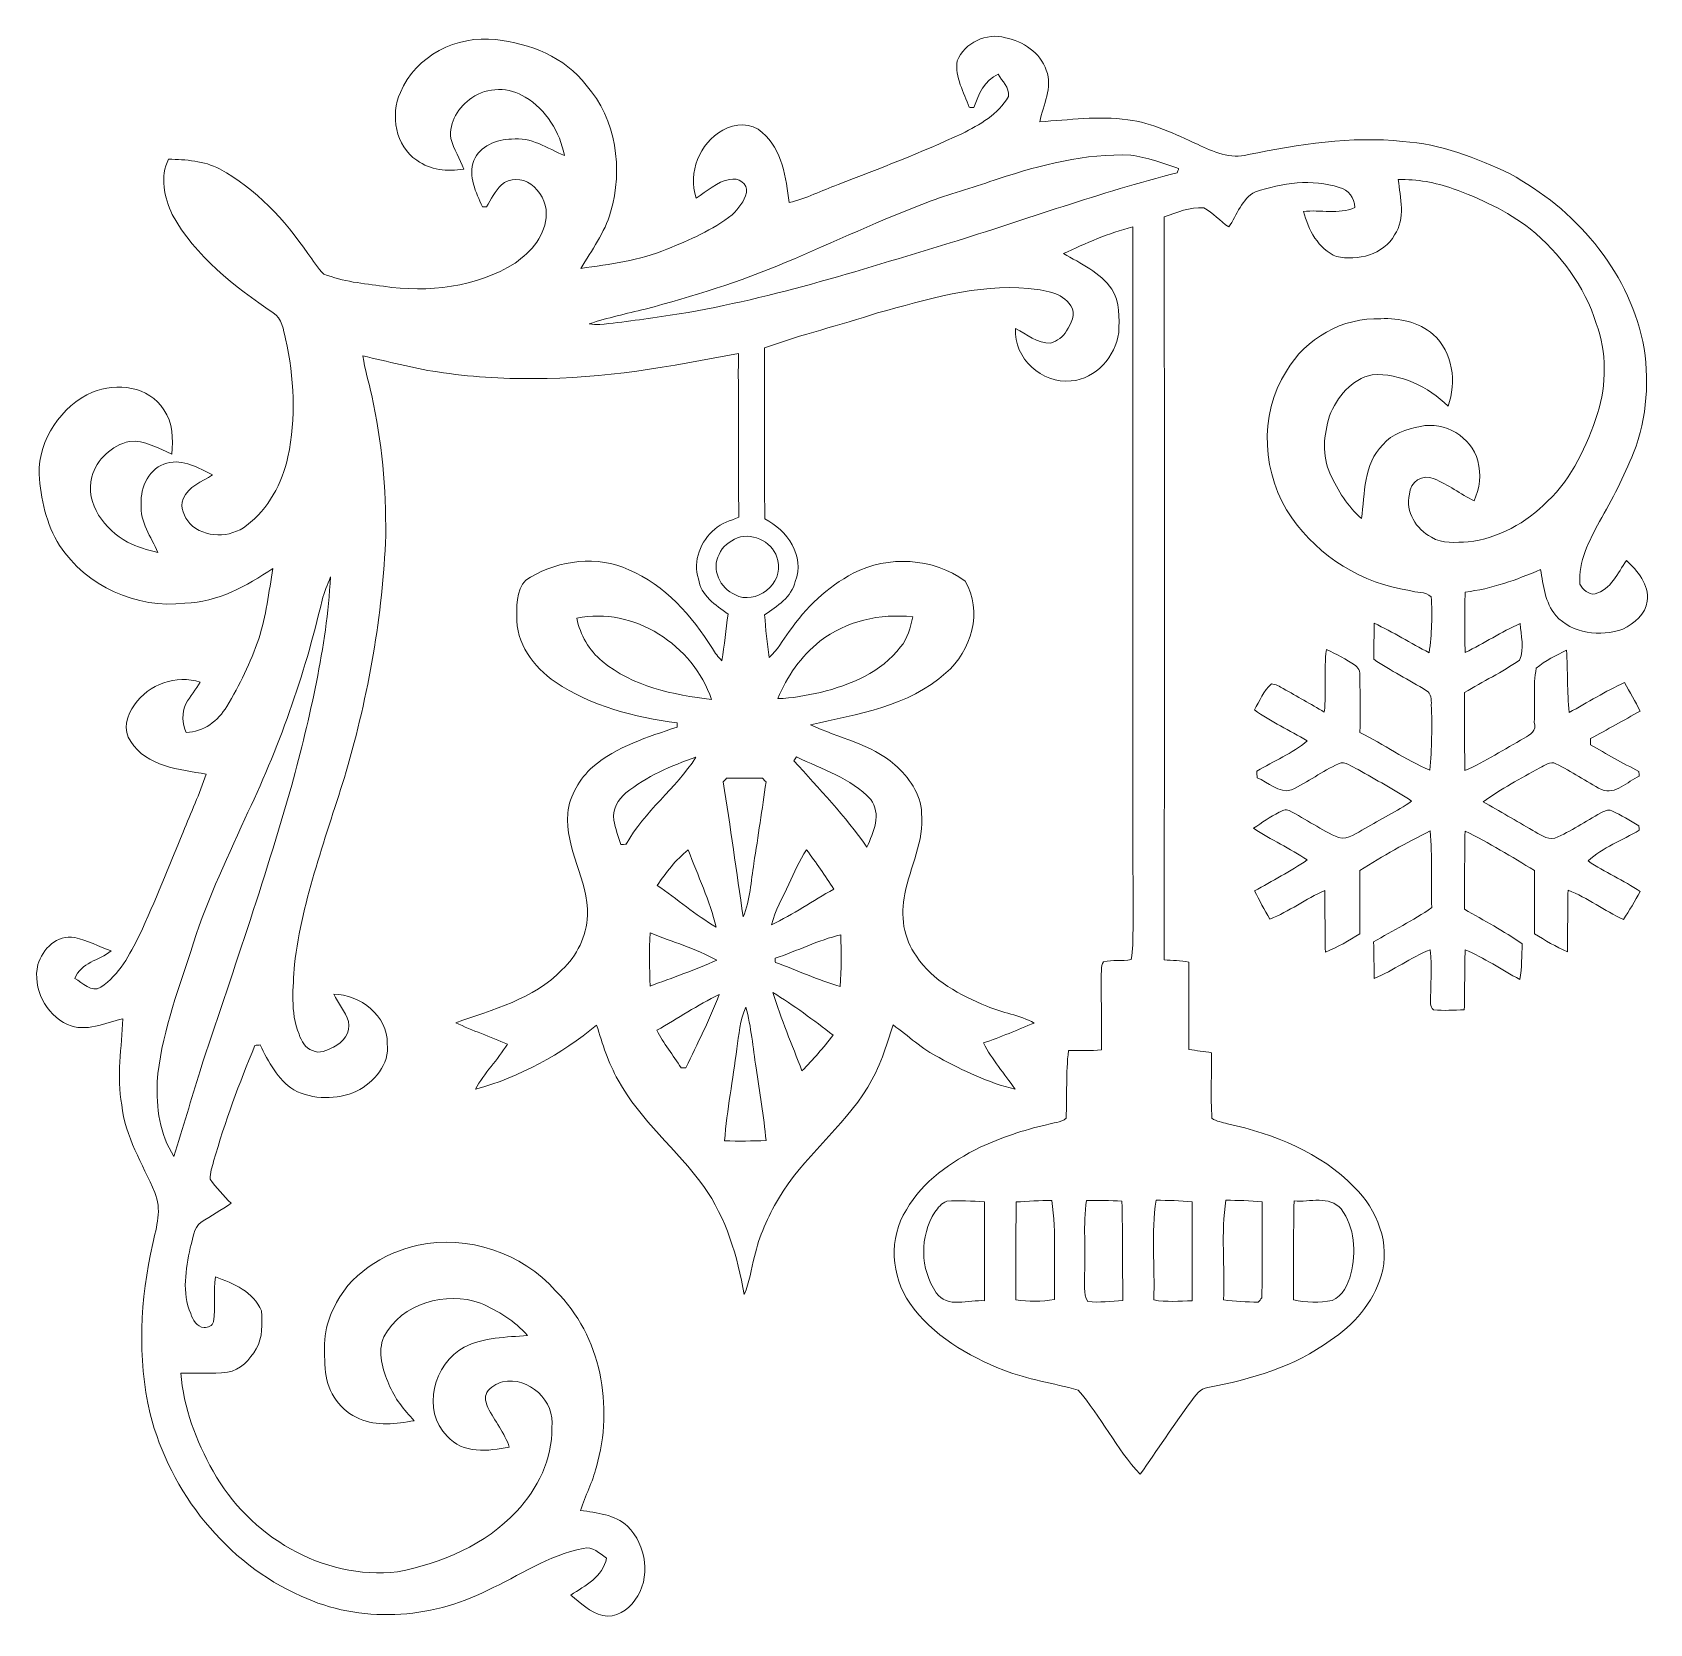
# Model space of a CAD drawing. Header units: centimetres. Extents: x -16.4 to 16.3, y -16.1 to 16.
import ezdxf

# ---------------------------------------------------------------- set-up
doc = ezdxf.new("R2010")
doc.units = ezdxf.units.CM
doc.header["$MEASUREMENT"] = 0
doc.layers.add('Layer 1', color=7, linetype='Continuous')

msp = doc.modelspace()

# ---------------------------------------------------------------- linework, layer by layer
at = {"layer": 'Layer 1', "color": 251, "lineweight": 9}
for points, knots in [([(2.32623, 15.46064), (2.47157, 15.8307), (2.92384, 16.03743), (3.30307, 15.92948), (3.30307, 15.92948), (3.66079, 15.85857), (4.00192, 15.62715), (4.12751, 15.27226), (4.12751, 15.27226), (4.2658, 14.92371), (4.05696, 14.57164), (3.99663, 14.23156), (3.99663, 14.23156), (4.58824, 14.26684), (5.18197, 14.35221), (5.77393, 14.27319), (5.77393, 14.27319), (6.27276, 14.20616), (6.7296, 13.98215), (7.18222, 13.77577), (7.18222, 13.77577), (7.49654, 13.62196), (7.85073, 13.47415), (8.20598, 13.56728), (8.20598, 13.56728), (9.23115, 13.78036), (10.28278, 13.94087), (11.33159, 13.83504), (11.33159, 13.83504), (12.09288, 13.7793), (12.81749, 13.50731), (13.49835, 13.17676), (13.49835, 13.17676), (14.79939, 12.4772), (15.86337, 11.25518), (16.18264, 9.79221), (16.18264, 9.79221), (16.31916, 9.04467), (16.27189, 8.2548), (15.99425, 7.5436), (15.99425, 7.5436), (15.79881, 7.06417), (15.56563, 6.60098), (15.30351, 6.15471), (15.30351, 6.15471), (15.0989, 5.76419), (14.87171, 5.34791), (14.91052, 4.89212), (14.91052, 4.89212), (14.96273, 4.78135), (15.08479, 4.67446), (15.21532, 4.69069), (15.21532, 4.69069), (15.53811, 4.78452), (15.67534, 5.1112), (15.8482, 5.36802), (15.8482, 5.36802), (16.0768, 5.15882), (16.31457, 4.88048), (16.27048, 4.54711), (16.27048, 4.54711), (16.24543, 4.27688), (15.99707, 4.10119), (15.77976, 3.98301), (15.77976, 3.98301), (15.32821, 3.82074), (14.75212, 3.88282), (14.42086, 4.25853), (14.42086, 4.25853), (14.20602, 4.51712), (14.16722, 4.8639), (14.11677, 5.18352), (14.11677, 5.18352), (13.62605, 4.97608), (13.1237, 4.79334), (12.59171, 4.72808), (12.59171, 4.72808), (12.58042, 4.32239), (12.57442, 3.91563), (12.59347, 3.50994), (12.59347, 3.50994), (12.97165, 3.69021), (13.32125, 3.92516), (13.70508, 4.0952), (13.70508, 4.0952), (13.71848, 3.85178), (13.78833, 3.5872), (13.69167, 3.35472), (13.69167, 3.35472), (13.33784, 3.11059), (12.94872, 2.92362), (12.58042, 2.70314), (12.58042, 2.70314), (12.58113, 2.17679), (12.57619, 1.6508), (12.58571, 1.12446), (12.58571, 1.12446), (13.00552, 1.30226), (13.38511, 1.55908), (13.78445, 1.77674), (13.78445, 1.77674), (13.90016, 1.84271), (14.04727, 1.93126), (13.98624, 2.09989), (13.98624, 2.09989), (14.0127, 2.46254), (13.95449, 2.83825), (14.02857, 3.1935), (14.02857, 3.1935), (14.20779, 3.34731), (14.42933, 3.44856), (14.63994, 3.5558), (14.63994, 3.5558), (14.66499, 3.1367), (14.65193, 2.71513), (14.69144, 2.29674), (14.69144, 2.29674), (15.06609, 2.49535), (15.4231, 2.72995), (15.81292, 2.89928), (15.81292, 2.89928), (15.91664, 2.70807), (16.02847, 2.5204), (16.12513, 2.32461), (16.12513, 2.32461), (15.79352, 2.13869), (15.46297, 1.95031), (15.12607, 1.77392), (15.12607, 1.77392), (15.1236, 1.73123), (15.12219, 1.68784), (15.12077, 1.6448), (15.12077, 1.6448), (15.44321, 1.45677), (15.77094, 1.27791), (16.10185, 1.10435), (16.10185, 1.10435), (16.10397, 1.08071), (16.1082, 1.03309), (16.11032, 1.0091), (16.11032, 1.0091), (15.86514, 0.90609), (15.6323, 0.62351), (15.34549, 0.73852), (15.34549, 0.73852), (15.03223, 0.90185), (14.74119, 1.10646), (14.42404, 1.26204), (14.42404, 1.26204), (14.3108, 1.31989), (14.19791, 1.2257), (14.09984, 1.18161), (14.09984, 1.18161), (13.71037, 0.96535), (13.31808, 0.75157), (12.95401, 0.49404), (12.95401, 0.49404), (13.28739, 0.29966), (13.62464, 0.11198), (13.9552, -0.08769), (13.9552, -0.08769), (14.09525, -0.1593), (14.23072, -0.27678), (14.40181, -0.24397), (14.40181, -0.24397), (14.7306, -0.1085), (15.01988, 0.10175), (15.33315, 0.26721), (15.33315, 0.26721), (15.39806, 0.29966), (15.47849, 0.35187), (15.55257, 0.3106), (15.55257, 0.3106), (15.74272, 0.22417), (15.92017, 0.11269), (16.10185, 0.00968), (16.10185, 0.00968), (16.10361, -0.0129), (16.10714, -0.05806), (16.1089, -0.08063), (16.1089, -0.08063), (15.7653, -0.2856), (15.37477, -0.432), (15.07632, -0.70188), (15.07632, -0.70188), (15.41217, -0.93189), (15.78858, -1.09522), (16.12901, -1.31924), (16.12901, -1.31924), (16.02389, -1.51362), (15.90923, -1.70235), (15.78964, -1.88827), (15.78964, -1.88827), (15.40723, -1.708), (15.0668, -1.44483), (14.66957, -1.29595), (14.66957, -1.29595), (14.66146, -1.71082), (14.66357, -2.12604), (14.65687, -2.54126), (14.65687, -2.54126), (14.42474, -2.43719), (14.20673, -2.3049), (13.98942, -2.17472), (13.98942, -2.17472), (13.99153, -1.74786), (13.99189, -1.32135), (13.99294, -0.89484), (13.99294, -0.89484), (13.5308, -0.62003), (13.07325, -0.33252), (12.58783, -0.10004), (12.58783, -0.10004), (12.57866, -0.62603), (12.58007, -1.15237), (12.57972, -1.67872), (12.57972, -1.67872), (12.96883, -1.90873), (13.37135, -2.11757), (13.74424, -2.37475), (13.74424, -2.37475), (13.72871, -2.61534), (13.746, -2.85982), (13.69449, -3.09688), (13.69449, -3.09688), (13.32443, -2.89933), (12.97589, -2.6605), (12.58959, -2.4954), (12.58959, -2.4954), (12.58042, -2.90109), (12.58254, -3.30714), (12.57266, -3.71319), (12.57266, -3.71319), (12.36558, -3.71248), (12.15744, -3.73365), (11.95248, -3.71072), (11.95248, -3.71072), (11.91649, -3.68179), (11.89004, -3.6391), (11.89321, -3.59218), (11.89321, -3.59218), (11.88968, -3.22741), (11.92567, -2.86052), (11.88227, -2.49751), (11.88227, -2.49751), (11.48787, -2.65309), (11.14673, -2.9152), (10.75515, -3.07607), (10.75515, -3.07607), (10.7495, -2.82983), (10.74492, -2.58394), (10.74139, -2.33806), (10.74139, -2.33806), (11.13262, -2.10769), (11.54184, -1.90696), (11.91473, -1.64626), (11.91473, -1.64626), (11.90626, -1.13015), (11.92567, -0.61262), (11.88651, -0.09757), (11.88651, -0.09757), (11.39685, -0.33322), (10.92307, -0.60486), (10.46305, -0.89414), (10.46305, -0.89414), (10.46411, -1.31959), (10.46305, -1.74574), (10.46517, -2.1719), (10.46517, -2.1719), (10.24327, -2.31548), (10.01114, -2.44354), (9.76667, -2.54443), (9.76667, -2.54443), (9.75785, -2.12957), (9.75996, -1.71505), (9.75361, -1.30019), (9.75361, -1.30019), (9.36838, -1.46423), (9.03536, -1.72881), (8.64201, -1.87557), (8.64201, -1.87557), (8.53688, -1.68754), (8.43175, -1.49986), (8.33686, -1.30724), (8.33686, -1.30724), (8.69704, -1.10933), (9.05723, -0.90896), (9.40013, -0.68212), (9.40013, -0.68212), (9.05159, -0.44646), (8.66459, -0.27643), (8.3164, -0.04112), (8.3164, -0.04112), (8.48502, 0.06894), (8.65048, 0.18677), (8.82934, 0.28096), (8.82934, 0.28096), (8.89213, 0.30954), (8.96621, 0.34905), (9.03536, 0.31554), (9.03536, 0.31554), (9.37297, 0.14232), (9.68412, -0.08134), (10.03337, -0.23198), (10.03337, -0.23198), (10.2341, -0.28031), (10.40025, -0.13426), (10.56571, -0.04924), (10.56571, -0.04924), (10.87615, 0.14232), (11.2127, 0.29261), (11.51009, 0.50533), (11.51009, 0.50533), (11.16331, 0.7431), (10.78619, 0.93078), (10.42636, 1.14633), (10.42636, 1.14633), (10.30112, 1.19254), (10.17307, 1.33401), (10.03195, 1.26133), (10.03195, 1.26133), (9.70281, 1.11034), (9.41071, 0.8888), (9.08439, 0.73252), (9.08439, 0.73252), (8.82334, 0.65209), (8.61238, 0.89021), (8.38695, 0.97946), (8.38695, 0.97946), (8.38519, 1.02356), (8.38378, 1.06731), (8.38272, 1.11105), (8.38272, 1.11105), (8.72103, 1.3146), (9.09462, 1.46771), (9.39942, 1.72312), (9.39942, 1.72312), (9.04876, 1.94149), (8.66459, 2.10483), (8.33086, 2.34965), (8.33086, 2.34965), (8.44022, 2.52639), (8.51466, 2.73453), (8.67482, 2.87317), (8.67482, 2.87317), (8.76337, 2.86859), (8.84027, 2.81955), (8.91612, 2.77863), (8.91612, 2.77863), (9.1927, 2.62129), (9.47069, 2.46678), (9.74479, 2.30485), (9.74479, 2.30485), (9.79242, 2.7243), (9.72857, 3.14975), (9.78819, 3.5685), (9.78819, 3.5685), (9.99068, 3.47501), (10.19141, 3.37483), (10.37274, 3.24324), (10.37274, 3.24324), (10.45599, 3.18821), (10.47434, 3.07849), (10.46023, 2.98359), (10.46023, 2.98359), (10.47469, 2.62059), (10.46622, 2.25687), (10.46587, 1.89351), (10.46587, 1.89351), (10.9453, 1.65503), (11.3838, 1.3393), (11.87769, 1.12798), (11.87769, 1.12798), (11.91508, 1.56896), (11.92672, 2.0124), (11.90732, 2.45443), (11.90732, 2.45443), (11.90979, 2.55109), (11.9052, 2.68303), (11.80784, 2.73736), (11.80784, 2.73736), (11.45965, 2.95925), (11.08605, 3.13776), (10.74492, 3.37094), (10.74492, 3.37094), (10.74668, 3.61366), (10.74986, 3.85601), (10.7548, 4.09837), (10.7548, 4.09837), (11.1365, 3.92339), (11.48928, 3.69374), (11.86428, 3.50465), (11.86428, 3.50465), (11.91508, 3.87824), (11.93025, 4.25748), (11.90415, 4.63354), (11.90415, 4.63354), (11.78949, 4.74572), (11.60358, 4.71362), (11.46353, 4.76195), (11.46353, 4.76195), (10.51597, 4.89988), (9.63579, 5.44316), (9.08827, 6.22844), (9.08827, 6.22844), (8.49349, 7.08146), (8.40212, 8.30736), (8.98138, 9.19178), (8.98138, 9.19178), (9.35885, 9.85959), (10.12156, 10.27974), (10.88744, 10.25223), (10.88744, 10.25223), (11.26103, 10.27092), (11.65861, 10.18555), (11.94472, 9.93191), (11.94472, 9.93191), (12.34441, 9.58266), (12.42132, 8.96812), (12.2474, 8.48587), (12.2474, 8.48587), (11.84241, 8.87816), (11.28502, 9.15474), (10.7114, 9.12052), (10.7114, 9.12052), (10.29689, 9.03126), (9.99915, 8.66614), (9.85027, 8.2869), (9.85027, 8.2869), (9.73562, 7.91296), (9.688, 7.47728), (9.8665, 7.11462), (9.8665, 7.11462), (10.01361, 6.77772), (10.2214, 6.46128), (10.4948, 6.21327), (10.4948, 6.21327), (10.56818, 6.71669), (10.53255, 7.31888), (10.9273, 7.70517), (10.9273, 7.70517), (11.11287, 7.93554), (11.40885, 8.02091), (11.68648, 8.077), (11.68648, 8.077), (12.17367, 8.18072), (12.72294, 7.86851), (12.84677, 7.37779), (12.84677, 7.37779), (12.92297, 7.10898), (12.88452, 6.82182), (12.77057, 6.56993), (12.77057, 6.56993), (12.49681, 6.70999), (12.2481, 6.90154), (11.96341, 7.0162), (11.96341, 7.0162), (11.73411, 7.13156), (11.47164, 6.94882), (11.46705, 6.70716), (11.46705, 6.70716), (11.37639, 6.35015), (11.60287, 6.00055), (11.90979, 5.83898), (11.90979, 5.83898), (12.12887, 5.69998), (12.40333, 5.73773), (12.64992, 5.74126), (12.64992, 5.74126), (13.26058, 5.81711), (13.8282, 6.12614), (14.25576, 6.56464), (14.25576, 6.56464), (14.75918, 7.04089), (15.05092, 7.68824), (15.26682, 8.33594), (15.26682, 8.33594), (15.45168, 8.92508), (15.45239, 9.57313), (15.24072, 10.15521), (15.24072, 10.15521), (15.00824, 10.91298), (14.51047, 11.56562), (13.90722, 12.06939), (13.90722, 12.06939), (13.43732, 12.42499), (12.89933, 12.68146), (12.34547, 12.87689), (12.34547, 12.87689), (11.99199, 13.00495), (11.61557, 13.07516), (11.23916, 13.0621), (11.23916, 13.0621), (11.27973, 12.69345), (11.39262, 12.27752), (11.16614, 11.94627), (11.16614, 11.94627), (10.94565, 11.54269), (10.41472, 11.41816), (9.99385, 11.50776), (9.99385, 11.50776), (9.61638, 11.65734), (9.42518, 12.05351), (9.32217, 12.42111), (9.32217, 12.42111), (9.66577, 12.45497), (10.03231, 12.35267), (10.36039, 12.49801), (10.36039, 12.49801), (10.35863, 12.70086), (10.23657, 12.85255), (10.04571, 12.903), (10.04571, 12.903), (9.4975, 13.09032), (8.89072, 12.98872), (8.35273, 12.81481), (8.35273, 12.81481), (8.06628, 12.67616), (7.99008, 12.3442), (7.81369, 12.10608), (7.81369, 12.10608), (7.63448, 12.22002), (7.50007, 12.39817), (7.30745, 12.48884), (7.30745, 12.48884), (7.03052, 12.51353), (6.76664, 12.39959), (6.51053, 12.30998), (6.51053, 12.30998), (6.513, 7.30653), (6.51758, 2.30309), (6.50806, -2.70036), (6.50806, -2.70036), (6.67492, -2.71271), (6.84284, -2.71483), (7.0083, -2.74481), (7.0083, -2.74481), (7.00759, -3.33395), (7.00477, -3.92309), (7.009, -4.51258), (7.009, -4.51258), (7.16105, -4.53339), (7.31557, -4.5528), (7.46832, -4.5782), (7.46832, -4.5782), (7.46867, -5.01917), (7.44574, -5.4612), (7.47361, -5.90147), (7.47361, -5.90147), (7.56251, -5.96991), (7.67999, -5.97908), (7.78617, -6.01153), (7.78617, -6.01153), (8.72456, -6.21861), (9.66612, -6.59291), (10.35122, -7.29), (10.35122, -7.29), (10.81089, -7.74755), (11.09487, -8.44358), (10.89203, -9.08599), (10.89203, -9.08599), (10.73116, -9.63033), (10.3357, -10.08365), (9.86544, -10.39021), (9.86544, -10.39021), (9.1426, -10.91867), (8.26383, -11.17973), (7.39353, -11.33918), (7.39353, -11.33918), (7.22878, -11.35753), (7.13953, -11.50675), (7.04675, -11.62705), (7.04675, -11.62705), (6.69679, -12.10859), (6.36659, -12.6046), (6.02581, -13.09249), (6.02581, -13.09249), (5.5351, -12.58272), (5.23594, -11.92232), (4.76992, -11.39351), (4.76992, -11.39351), (4.27286, -11.25064), (3.75075, -11.18361), (3.26709, -10.98782), (3.26709, -10.98782), (2.5379, -10.70806), (1.82634, -10.28791), (1.36985, -9.63915), (1.36985, -9.63915), (0.98744, -9.09093), (0.9384, -8.32011), (1.29929, -7.74932), (1.29929, -7.74932), (1.63196, -7.16864), (2.20346, -6.78341), (2.78731, -6.48778), (2.78731, -6.48778), (3.21946, -6.29587), (3.66679, -6.13395), (4.13034, -6.03517), (4.13034, -6.03517), (4.25839, -5.98649), (4.41961, -5.99601), (4.52792, -5.90147), (4.52792, -5.90147), (4.55049, -5.44497), (4.5191, -4.98566), (4.57589, -4.53128), (4.57589, -4.53128), (4.79814, -4.5274), (5.02286, -4.54715), (5.24476, -4.52105), (5.24476, -4.52105), (5.24617, -3.98271), (5.23206, -3.44437), (5.24017, -2.90638), (5.24017, -2.90638), (5.24335, -2.84853), (5.2437, -2.78397), (5.28604, -2.73917), (5.28604, -2.73917), (5.46666, -2.69507), (5.65927, -2.7374), (5.84025, -2.69119), (5.84025, -2.69119), (5.88752, -2.49787), (5.87059, -2.29431), (5.88082, -2.09746), (5.88082, -2.09746), (5.87094, 2.63752), (5.88646, 7.37286), (5.87306, 12.10784), (5.87306, 12.10784), (5.38905, 11.98049), (4.92373, 11.78117), (4.47253, 11.56632), (4.47253, 11.56632), (4.82425, 11.36665), (5.21548, 11.19344), (5.45325, 10.84948), (5.45325, 10.84948), (5.61906, 10.59089), (5.60036, 10.26493), (5.59048, 9.97177), (5.59048, 9.97177), (5.52875, 9.48811), (5.12799, 9.03761), (4.62881, 8.99422), (4.62881, 8.99422), (4.04214, 8.93143), (3.46605, 9.45389), (3.50592, 10.05256), (3.50592, 10.05256), (3.73593, 9.94002), (3.94301, 9.7474), (4.21535, 9.75869), (4.21535, 9.75869), (4.34271, 9.80526), (4.47041, 9.88005), (4.53462, 10.00458), (4.53462, 10.00458), (4.62458, 10.14957), (4.73359, 10.34677), (4.62528, 10.51187), (4.62528, 10.51187), (4.44219, 10.79515), (4.06825, 10.82796), (3.76697, 10.86394), (3.76697, 10.86394), (2.72557, 10.95708), (1.70922, 10.63605), (0.7158, 10.3697), (0.7158, 10.3697), (-0.03985, 10.11606), (-0.81843, 9.93508), (-1.56808, 9.66344), (-1.56808, 9.66344), (-1.56103, 8.51127), (-1.57161, 7.3591), (-1.56173, 6.20692), (-1.56173, 6.20692), (-1.11335, 5.97974), (-0.73729, 5.45551), (-0.94649, 4.94469), (-0.94649, 4.94469), (-1.02198, 4.62436), (-1.30773, 4.44163), (-1.5642, 4.27229), (-1.5642, 4.27229), (-1.5448, 3.98301), (-1.51481, 3.69444), (-1.47283, 3.40728), (-1.47283, 3.40728), (-1.30738, 3.55686), (-1.19978, 3.75547), (-1.06749, 3.93257), (-1.06749, 3.93257), (-0.73588, 4.41799), (-0.29526, 4.8325), (0.22544, 5.10979), (0.22544, 5.10979), (0.93135, 5.47526), (1.84081, 5.42341), (2.48569, 4.9528), (2.48569, 4.9528), (2.85116, 4.34673), (2.6148, 3.53569), (2.09728, 3.09472), (2.09728, 3.09472), (1.34692, 2.41774), (0.31011, 2.26569), (-0.63746, 2.04803), (-0.63746, 2.04803), (-0.07054, 1.77886), (0.5828, 1.66421), (1.06822, 1.24087), (1.06822, 1.24087), (1.3448, 0.99146), (1.5981, 0.65456), (1.60656, 0.26579), (1.60656, 0.26579), (1.6683, -0.30606), (1.3702, -0.82217), (1.27001, -1.37039), (1.27001, -1.37039), (1.17265, -1.7976), (1.24003, -2.27033), (1.50249, -2.62698), (1.50249, -2.62698), (1.83093, -3.1304), (2.38832, -3.41262), (2.92595, -3.63875), (2.92595, -3.63875), (3.2371, -3.77422), (3.58565, -3.81267), (3.8848, -3.97706), (3.8848, -3.97706), (3.54367, -4.11571), (3.20535, -4.26176), (2.8561, -4.37958), (2.8561, -4.37958), (3.02473, -4.71931), (3.28755, -5.00047), (3.49463, -5.31586), (3.49463, -5.31586), (2.95523, -5.1818), (2.44723, -4.93838), (1.9604, -4.67556), (1.9604, -4.67556), (1.61574, -4.50517), (1.34127, -4.236), (1.03118, -4.01657), (1.03118, -4.01657), (0.89677, -4.44802), (0.75849, -4.88688), (0.51754, -5.27352), (0.51754, -5.27352), (0.01307, -6.10043), (-0.79303, -6.69239), (-1.28727, -7.52707), (-1.28727, -7.52707), (-1.5007, -7.89184), (-1.67568, -8.28342), (-1.77128, -8.69653), (-1.77128, -8.69653), (-1.84396, -8.94947), (-1.86583, -9.2204), (-1.97907, -9.46135), (-1.97907, -9.46135), (-2.11489, -8.69194), (-2.33785, -7.92218), (-2.7954, -7.27765), (-2.7954, -7.27765), (-3.3355, -6.53118), (-4.07598, -5.94345), (-4.52613, -5.13029), (-4.52613, -5.13029), (-4.72156, -4.7814), (-4.84186, -4.39828), (-4.95898, -4.01799), (-4.95898, -4.01799), (-5.6783, -4.60959), (-6.50944, -5.06926), (-7.40973, -5.31586), (-7.40973, -5.31586), (-7.23334, -4.9853), (-6.9543, -4.7246), (-6.7638, -4.40287), (-6.7638, -4.40287), (-7.10811, -4.25047), (-7.46723, -4.13299), (-7.80696, -3.97036), (-7.80696, -3.97036), (-7.05625, -3.70366), (-6.23604, -3.49764), (-5.66172, -2.90462), (-5.66172, -2.90462), (-5.35339, -2.62063), (-5.16571, -2.2227), (-5.14137, -1.8036), (-5.14137, -1.8036), (-5.13043, -1.08781), (-5.60033, -0.45881), (-5.5446, 0.26191), (-5.5446, 0.26191), (-5.50261, 0.62422), (-5.30612, 0.95689), (-5.03836, 1.19924), (-5.03836, 1.19924), (-4.54976, 1.61341), (-3.92781, 1.79932), (-3.33303, 2.00111), (-3.33303, 2.00111), (-3.33233, 2.02227), (-3.33091, 2.06426), (-3.33021, 2.08542), (-3.33021, 2.08542), (-4.19346, 2.19796), (-5.06729, 2.42091), (-5.79754, 2.91374), (-5.79754, 2.91374), (-6.23533, 3.21361), (-6.59164, 3.70009), (-6.57506, 4.25218), (-6.57506, 4.25218), (-6.574, 4.52382), (-6.5733, 4.88612), (-6.29531, 5.03076), (-6.29531, 5.03076), (-5.70581, 5.37896), (-4.94135, 5.47174), (-4.31023, 5.17893), (-4.31023, 5.17893), (-3.58103, 4.86919), (-3.02894, 4.25077), (-2.62148, 3.58755), (-2.62148, 3.58755), (-2.5668, 3.49936), (-2.50153, 3.41786), (-2.42921, 3.34343), (-2.42921, 3.34343), (-2.37348, 3.65564), (-2.35407, 3.97278), (-2.30292, 4.2857), (-2.30292, 4.2857), (-2.55657, 4.46561), (-2.85361, 4.66141), (-2.90264, 4.99443), (-2.90264, 4.99443), (-3.02223, 5.35885), (-2.85713, 5.76243), (-2.57421, 6.00161), (-2.57421, 6.00161), (-2.43662, 6.12296), (-2.25565, 6.17306), (-2.08843, 6.23938), (-2.08843, 6.23938), (-2.09196, 7.34287), (-2.0976, 8.44706), (-2.09584, 9.55091), (-2.09584, 9.55091), (-3.45721, 9.29056), (-4.82951, 9.02844), (-6.22228, 9.04714), (-6.22228, 9.04714), (-6.87704, 9.02915), (-7.53038, 9.08277), (-8.17773, 9.1759), (-8.17773, 9.1759), (-8.68502, 9.25316), (-9.17926, 9.39321), (-9.68091, 9.49905), (-9.68091, 9.49905), (-9.64916, 9.22741), (-9.56238, 8.96671), (-9.50241, 8.70106), (-9.50241, 8.70106), (-9.29956, 7.77432), (-9.21172, 6.82323), (-9.2223, 5.87531), (-9.2223, 5.87531), (-9.27981, 4.25818), (-9.5705, 2.65516), (-10.01993, 1.10294), (-10.01993, 1.10294), (-10.41187, -0.18435), (-10.90364, -1.454), (-11.06663, -2.79702), (-11.06663, -2.79702), (-11.08815, -3.2641), (-11.1587, -3.75869), (-10.97243, -4.20355), (-10.97243, -4.20355), (-10.92657, -4.34007), (-10.84931, -4.48154), (-10.70397, -4.53269), (-10.70397, -4.53269), (-10.56286, -4.61312), (-10.40481, -4.52528), (-10.27711, -4.46284), (-10.27711, -4.46284), (-10.08626, -4.37147), (-9.91798, -4.17074), (-9.97619, -3.9439), (-9.97619, -3.9439), (-10.04145, -3.74458), (-10.17763, -3.57984), (-10.27041, -3.39357), (-10.27041, -3.39357), (-9.74089, -3.40204), (-9.17397, -3.8296), (-9.1902, -4.39122), (-9.1902, -4.39122), (-9.1394, -4.81244), (-9.45549, -5.17263), (-9.80933, -5.3536), (-9.80933, -5.3536), (-10.20655, -5.5307), (-10.69021, -5.53352), (-11.07721, -5.32785), (-11.07721, -5.32785), (-11.40494, -5.11971), (-11.59226, -4.75917), (-11.75807, -4.41945), (-11.75807, -4.41945), (-11.78418, -4.42227), (-11.83674, -4.42721), (-11.8632, -4.42968), (-11.8632, -4.42968), (-12.18246, -5.19379), (-12.46998, -5.97167), (-12.69822, -6.76824), (-12.69822, -6.76824), (-12.7208, -6.88572), (-12.77936, -7.00566), (-12.76596, -7.12878), (-12.76596, -7.12878), (-12.65307, -7.31258), (-12.49044, -7.45933), (-12.34791, -7.61985), (-12.34791, -7.61985), (-12.54088, -7.75884), (-12.7522, -7.86961), (-12.9487, -8.00296), (-12.9487, -8.00296), (-13.11768, -8.11197), (-13.11238, -8.34551), (-13.172, -8.51731), (-13.172, -8.51731), (-13.25985, -8.95229), (-13.34663, -9.42536), (-13.16001, -9.84834), (-13.16001, -9.84834), (-13.12261, -9.97534), (-13.03477, -10.1161), (-12.88978, -10.12986), (-12.88978, -10.12986), (-12.81676, -10.12316), (-12.71586, -10.09741), (-12.70387, -10.01168), (-12.70387, -10.01168), (-12.65906, -9.71041), (-12.70563, -9.4042), (-12.66153, -9.10328), (-12.66153, -9.10328), (-12.29606, -9.2391), (-11.89107, -9.4049), (-11.73161, -9.79508), (-11.73161, -9.79508), (-11.71926, -10.04802), (-11.70092, -10.33059), (-11.83956, -10.55637), (-11.83956, -10.55637), (-11.96303, -10.7758), (-12.15777, -10.99134), (-12.41918, -11.03262), (-12.41918, -11.03262), (-12.73244, -11.06719), (-13.04783, -11.04708), (-13.36215, -11.04849), (-13.36215, -11.04849), (-13.30747, -11.74911), (-13.05206, -12.41939), (-12.71022, -13.02828), (-12.71022, -13.02828), (-11.99373, -14.33815), (-10.49336, -15.23209), (-8.98488, -15.06804), (-8.98488, -15.06804), (-8.09447, -14.88636), (-7.20653, -14.51947), (-6.57718, -13.84249), (-6.57718, -13.84249), (-6.14785, -13.38988), (-5.85081, -12.78628), (-5.86633, -12.15163), (-5.86633, -12.15163), (-5.7859, -11.62246), (-6.33658, -11.10353), (-6.85869, -11.22771), (-6.85869, -11.22771), (-6.98675, -11.25663), (-7.10599, -11.33177), (-7.17796, -11.44325), (-7.17796, -11.44325), (-7.23475, -11.53815), (-7.19418, -11.65351), (-7.15538, -11.74735), (-7.15538, -11.74735), (-7.01956, -12.01758), (-6.81706, -12.2557), (-6.72428, -12.54745), (-6.72428, -12.54745), (-7.14691, -12.62506), (-7.66691, -12.68856), (-7.97982, -12.32167), (-7.97982, -12.32167), (-8.5044, -11.80979), (-8.25111, -10.85129), (-7.6348, -10.52779), (-7.6348, -10.52779), (-7.24251, -10.32354), (-6.78496, -10.32706), (-6.35598, -10.28791), (-6.35598, -10.28791), (-6.61245, -9.99545), (-6.95324, -9.79119), (-7.30531, -9.63527), (-7.30531, -9.63527), (-8.0031, -9.38903), (-8.90233, -9.6328), (-9.25899, -10.31542), (-9.25899, -10.31542), (-9.39093, -10.62516), (-9.28898, -10.98041), (-9.15669, -11.27286), (-9.15669, -11.27286), (-9.04874, -11.55685), (-8.85189, -11.79215), (-8.64622, -12.01158), (-8.64622, -12.01158), (-9.00887, -12.07367), (-9.40222, -12.12976), (-9.7483, -11.97066), (-9.7483, -11.97066), (-10.13106, -11.82425), (-10.40058, -11.43902), (-10.43621, -11.03474), (-10.43621, -11.03474), (-10.47784, -10.60576), (-10.48595, -10.14397), (-10.27817, -9.75309), (-10.27817, -9.75309), (-9.97725, -9.06165), (-9.27875, -8.62738), (-8.56649, -8.46263), (-8.56649, -8.46263), (-7.56037, -8.25132), (-6.46817, -8.62174), (-5.78731, -9.38832), (-5.78731, -9.38832), (-4.86726, -10.29602), (-4.60903, -11.72724), (-4.96498, -12.94397), (-4.96498, -12.94397), (-5.03906, -13.24912), (-5.18864, -13.52746), (-5.28601, -13.82521), (-5.28601, -13.82521), (-4.95405, -13.86966), (-4.59351, -13.90635), (-4.33386, -14.14412), (-4.33386, -14.14412), (-3.95286, -14.52194), (-3.8555, -15.1961), (-4.18499, -15.63602), (-4.18499, -15.63602), (-4.32398, -15.84274), (-4.57763, -16.00044), (-4.8341, -15.94787), (-4.8341, -15.94787), (-5.09128, -15.89178), (-5.28566, -15.69528), (-5.4818, -15.53371), (-5.4818, -15.53371), (-5.18688, -15.34356), (-4.83622, -15.16329), (-4.75896, -14.78653), (-4.75896, -14.78653), (-4.90148, -14.69269), (-5.0373, -14.54311), (-5.22992, -14.59285), (-5.22992, -14.59285), (-5.93477, -14.7195), (-6.52567, -15.15271), (-7.16949, -15.43917), (-7.16949, -15.43917), (-8.32201, -16.0276), (-9.74688, -16.11156), (-10.92869, -15.55558), (-10.92869, -15.55558), (-12.4474, -14.88636), (-13.57276, -13.46467), (-13.98339, -11.86941), (-13.98339, -11.86941), (-14.2441, -10.73981), (-14.18377, -9.55695), (-13.92871, -8.43229), (-13.92871, -8.43229), (-13.85392, -8.09469), (-13.73821, -7.73591), (-13.89026, -7.40007), (-13.89026, -7.40007), (-14.12803, -6.81869), (-14.49421, -6.27153), (-14.5556, -5.63053), (-14.5556, -5.63053), (-14.6632, -5.05127), (-14.55383, -4.46884), (-14.53267, -3.88922), (-14.53267, -3.88922), (-14.89321, -3.97318), (-15.28161, -4.17144), (-15.6485, -4.00776), (-15.6485, -4.00776), (-16.09195, -3.80173), (-16.36217, -3.27821), (-16.2507, -2.79702), (-16.2507, -2.79702), (-16.1565, -2.48517), (-15.85876, -2.17754), (-15.50669, -2.24951), (-15.50669, -2.24951), (-15.25092, -2.30666), (-15.01703, -2.43296), (-14.77079, -2.52009), (-14.77079, -2.52009), (-15.01103, -2.71624), (-15.38427, -2.75363), (-15.50281, -3.07748), (-15.50281, -3.07748), (-15.35146, -3.16038), (-15.16978, -3.37417), (-14.98105, -3.25246), (-14.98105, -3.25246), (-14.60322, -3.00728), (-14.39191, -2.59276), (-14.19894, -2.20083), (-14.19894, -2.20083), (-13.88038, -1.5175), (-13.59781, -0.81794), (-13.31558, -0.11909), (-13.31558, -0.11909), (-13.16001, 0.27109), (-12.97974, 0.65209), (-12.85098, 1.05249), (-12.85098, 1.05249), (-13.3879, 1.14456), (-14.05183, 1.20171), (-14.37427, 1.71218), (-14.37427, 1.71218), (-14.53514, 1.93796), (-14.45894, 2.24911), (-14.29842, 2.45196), (-14.29842, 2.45196), (-14.01655, 2.87071), (-13.44823, 3.06368), (-12.96845, 2.90916), (-12.96845, 2.90916), (-13.05665, 2.75782), (-13.17271, 2.62482), (-13.25949, 2.47277), (-13.25949, 2.47277), (-13.34733, 2.28862), (-13.33322, 2.07484), (-13.25244, 1.8921), (-13.25244, 1.8921), (-12.9046, 1.89986), (-12.60756, 2.13128), (-12.43223, 2.4188), (-12.43223, 2.4188), (-12.174, 2.8513), (-11.95386, 3.3078), (-11.78806, 3.78405), (-11.78806, 3.78405), (-11.63918, 4.24619), (-11.58521, 4.73055), (-11.49948, 5.20645), (-11.49948, 5.20645), (-12.035, 4.85402), (-12.61885, 4.52029), (-13.27819, 4.50548), (-13.27819, 4.50548), (-14.25327, 4.38694), (-15.27244, 4.84767), (-15.81113, 5.67106), (-15.81113, 5.67106), (-16.08277, 6.10144), (-16.19072, 6.61262), (-16.22565, 7.11462), (-16.22565, 7.11462), (-16.23517, 7.81065), (-15.77868, 8.48799), (-15.14791, 8.77056), (-15.14791, 8.77056), (-14.66214, 8.96917), (-14.00244, 8.88627), (-13.70611, 8.41249), (-13.70611, 8.41249), (-13.51526, 8.15391), (-13.52337, 7.82194), (-13.54136, 7.51608), (-13.54136, 7.51608), (-13.81865, 7.6265), (-14.08993, 7.8043), (-14.40214, 7.77467), (-14.40214, 7.77467), (-14.75562, 7.69036), (-15.06325, 7.41237), (-15.16167, 7.05924), (-15.16167, 7.05924), (-15.2982, 6.50926), (-14.8985, 5.9882), (-14.43812, 5.73914), (-14.43812, 5.73914), (-14.24445, 5.64072), (-14.0349, 5.57651), (-13.82323, 5.5303), (-13.82323, 5.5303), (-13.9654, 5.84639), (-14.19188, 6.14131), (-14.16049, 6.51031), (-14.16049, 6.51031), (-14.18765, 6.84969), (-13.99186, 7.25044), (-13.64296, 7.33546), (-13.64296, 7.33546), (-13.31029, 7.42542), (-13.00867, 7.23562), (-12.72221, 7.09769), (-12.72221, 7.09769), (-12.93282, 6.95834), (-13.21081, 6.86415), (-13.31382, 6.61474), (-13.31382, 6.61474), (-13.39355, 6.43905), (-13.2863, 6.25102), (-13.18294, 6.11167), (-13.18294, 6.11167), (-12.8732, 5.81605), (-12.36626, 5.81605), (-12.03183, 6.07463), (-12.03183, 6.07463), (-11.59191, 6.40766), (-11.31498, 6.93012), (-11.1968, 7.46281), (-11.1968, 7.46281), (-11.03241, 8.24633), (-11.06839, 9.06442), (-11.24584, 9.84265), (-11.24584, 9.84265), (-11.28852, 10.03209), (-11.3178, 10.2547), (-11.49419, 10.37288), (-11.49419, 10.37288), (-12.27877, 10.90451), (-13.07111, 11.50812), (-13.53395, 12.35655), (-13.53395, 12.35655), (-13.69447, 12.69839), (-13.78901, 13.12631), (-13.61015, 13.47732), (-13.61015, 13.47732), (-13.25949, 13.46321), (-12.89366, 13.44663), (-12.57757, 13.27694), (-12.57757, 13.27694), (-11.84485, 12.8776), (-11.26206, 12.25107), (-10.79463, 11.56844), (-10.79463, 11.56844), (-10.68527, 11.43298), (-10.60308, 11.27034), (-10.46973, 11.15534), (-10.46973, 11.15534), (-10.08802, 10.99871), (-9.67245, 10.96378), (-9.26781, 10.90628), (-9.26781, 10.90628), (-8.36646, 10.77998), (-7.39033, 10.87735), (-6.60893, 11.37724), (-6.60893, 11.37724), (-6.28261, 11.6016), (-5.9764, 11.94944), (-5.97922, 12.36819), (-5.97922, 12.36819), (-5.9711, 12.60526), (-6.1034, 12.83139), (-6.28931, 12.97109), (-6.28931, 12.97109), (-6.46005, 13.09703), (-6.72287, 13.10373), (-6.88233, 12.95556), (-6.88233, 12.95556), (-7.01321, 12.83033), (-7.094, 12.66593), (-7.18395, 12.51106), (-7.18395, 12.51106), (-7.20477, 12.51177), (-7.24639, 12.51353), (-7.26721, 12.51424), (-7.26721, 12.51424), (-7.40056, 12.80175), (-7.55472, 13.12984), (-7.44254, 13.44769), (-7.44254, 13.44769), (-7.31695, 13.73485), (-6.98111, 13.88337), (-6.67983, 13.88055), (-6.67983, 13.88055), (-6.28684, 13.93523), (-5.95523, 13.69216), (-5.61127, 13.54858), (-5.61127, 13.54858), (-5.70088, 14.02554), (-5.97957, 14.47604), (-6.40079, 14.72757), (-6.40079, 14.72757), (-6.71793, 14.93606), (-7.16737, 14.93465), (-7.47958, 14.71698), (-7.47958, 14.71698), (-7.74558, 14.53601), (-7.94983, 14.2238), (-7.90327, 13.89042), (-7.90327, 13.89042), (-7.84682, 13.67347), (-7.71594, 13.48473), (-7.64574, 13.27236), (-7.64574, 13.27236), (-7.97241, 13.22403), (-8.3199, 13.25225), (-8.59365, 13.45227), (-8.59365, 13.45227), (-9.02475, 13.74332), (-9.13129, 14.36773), (-8.92491, 14.82529), (-8.92491, 14.82529), (-8.62082, 15.56153), (-7.77697, 15.98839), (-6.99945, 15.89032), (-6.99945, 15.89032), (-6.31295, 15.81483), (-5.59645, 15.54037), (-5.17171, 14.96922), (-5.17171, 14.96922), (-4.55964, 14.28483), (-4.42311, 13.27024), (-4.67711, 12.40699), (-4.67711, 12.40699), (-4.79565, 11.98895), (-5.05776, 11.63441), (-5.27931, 11.26717), (-5.27931, 11.26717), (-4.69228, 11.35536), (-4.0915, 11.4238), (-3.54011, 11.65875), (-3.54011, 11.65875), (-3.07762, 11.84079), (-2.61442, 12.04222), (-2.22143, 12.35196), (-2.22143, 12.35196), (-2.09161, 12.47473), (-1.9759, 12.62748), (-1.93003, 12.80246), (-1.93003, 12.80246), (-1.89511, 12.97744), (-2.10572, 13.11714), (-2.26623, 13.06246), (-2.26623, 13.06246), (-2.53152, 13.02929), (-2.7259, 12.82116), (-2.9478, 12.69027), (-2.9478, 12.69027), (-3.11995, 13.20568), (-2.87865, 13.79623), (-2.41122, 14.0587), (-2.41122, 14.0587), (-2.17063, 14.20792), (-1.82667, 14.21463), (-1.61289, 14.01249), (-1.61289, 14.01249), (-1.20472, 13.66712), (-1.13523, 13.09526), (-1.06643, 12.59891), (-1.06643, 12.59891), (-0.72495, 12.68146), (-0.40921, 12.83915), (-0.08183, 12.96262), (-0.08183, 12.96262), (0.75919, 13.28753), (1.60339, 13.60785), (2.42077, 13.98991), (2.42077, 13.98991), (2.7792, 14.17053), (3.15773, 14.38326), (3.36269, 14.74274), (3.36269, 14.74274), (3.38527, 14.92512), (3.2371, 15.05001), (3.15455, 15.19147), (3.15455, 15.19147), (2.88009, 15.07541), (2.75591, 14.78331), (2.66419, 14.51943), (2.66419, 14.51943), (2.6402, 14.52013), (2.59222, 14.5219), (2.56859, 14.5226), (2.56859, 14.5226), (2.46381, 14.82387), (2.27614, 15.12832), (2.32623, 15.46064), (2.32623, 15.46064), (2.32623, 15.46064), (2.32623, 15.46064), (2.32623, 15.46064)], [0, 0, 0, 0, 0.0027933, 0.0027933, 0.0027933, 0.0027933, 0.00558659, 0.00558659, 0.00558659, 0.00558659, 0.00837989, 0.00837989, 0.00837989, 0.00837989, 0.01117318, 0.01117318, 0.01117318, 0.01117318, 0.01396648, 0.01396648, 0.01396648, 0.01396648, 0.01675978, 0.01675978, 0.01675978, 0.01675978, 0.01955307, 0.01955307, 0.01955307, 0.01955307, 0.02234637, 0.02234637, 0.02234637, 0.02234637, 0.02513966, 0.02513966, 0.02513966, 0.02513966, 0.02793296, 0.02793296, 0.02793296, 0.02793296, 0.03072626, 0.03072626, 0.03072626, 0.03072626, 0.03351955, 0.03351955, 0.03351955, 0.03351955, 0.03631285, 0.03631285, 0.03631285, 0.03631285, 0.03910615, 0.03910615, 0.03910615, 0.03910615, 0.04189944, 0.04189944, 0.04189944, 0.04189944, 0.04469274, 0.04469274, 0.04469274, 0.04469274, 0.04748603, 0.04748603, 0.04748603, 0.04748603, 0.05027933, 0.05027933, 0.05027933, 0.05027933, 0.05307263, 0.05307263, 0.05307263, 0.05307263, 0.05586592, 0.05586592, 0.05586592, 0.05586592, 0.05865922, 0.05865922, 0.05865922, 0.05865922, 0.06145251, 0.06145251, 0.06145251, 0.06145251, 0.06424581, 0.06424581, 0.06424581, 0.06424581, 0.06703911, 0.06703911, 0.06703911, 0.06703911, 0.0698324, 0.0698324, 0.0698324, 0.0698324, 0.0726257, 0.0726257, 0.0726257, 0.0726257, 0.07541899, 0.07541899, 0.07541899, 0.07541899, 0.07821229, 0.07821229, 0.07821229, 0.07821229, 0.08100559, 0.08100559, 0.08100559, 0.08100559, 0.08379888, 0.08379888, 0.08379888, 0.08379888, 0.08659218, 0.08659218, 0.08659218, 0.08659218, 0.08938547, 0.08938547, 0.08938547, 0.08938547, 0.09217877, 0.09217877, 0.09217877, 0.09217877, 0.09497207, 0.09497207, 0.09497207, 0.09497207, 0.09776536, 0.09776536, 0.09776536, 0.09776536, 0.10055866, 0.10055866, 0.10055866, 0.10055866, 0.10335196, 0.10335196, 0.10335196, 0.10335196, 0.10614525, 0.10614525, 0.10614525, 0.10614525, 0.10893855, 0.10893855, 0.10893855, 0.10893855, 0.11173184, 0.11173184, 0.11173184, 0.11173184, 0.11452514, 0.11452514, 0.11452514, 0.11452514, 0.11731844, 0.11731844, 0.11731844, 0.11731844, 0.12011173, 0.12011173, 0.12011173, 0.12011173, 0.12290503, 0.12290503, 0.12290503, 0.12290503, 0.12569832, 0.12569832, 0.12569832, 0.12569832, 0.12849162, 0.12849162, 0.12849162, 0.12849162, 0.13128492, 0.13128492, 0.13128492, 0.13128492, 0.13407821, 0.13407821, 0.13407821, 0.13407821, 0.13687151, 0.13687151, 0.13687151, 0.13687151, 0.1396648, 0.1396648, 0.1396648, 0.1396648, 0.1424581, 0.1424581, 0.1424581, 0.1424581, 0.1452514, 0.1452514, 0.1452514, 0.1452514, 0.14804469, 0.14804469, 0.14804469, 0.14804469, 0.15083799, 0.15083799, 0.15083799, 0.15083799, 0.15363128, 0.15363128, 0.15363128, 0.15363128, 0.15642458, 0.15642458, 0.15642458, 0.15642458, 0.15921788, 0.15921788, 0.15921788, 0.15921788, 0.16201117, 0.16201117, 0.16201117, 0.16201117, 0.16480447, 0.16480447, 0.16480447, 0.16480447, 0.16759777, 0.16759777, 0.16759777, 0.16759777, 0.17039106, 0.17039106, 0.17039106, 0.17039106, 0.17318436, 0.17318436, 0.17318436, 0.17318436, 0.17597765, 0.17597765, 0.17597765, 0.17597765, 0.17877095, 0.17877095, 0.17877095, 0.17877095, 0.18156425, 0.18156425, 0.18156425, 0.18156425, 0.18435754, 0.18435754, 0.18435754, 0.18435754, 0.18715084, 0.18715084, 0.18715084, 0.18715084, 0.18994413, 0.18994413, 0.18994413, 0.18994413, 0.19273743, 0.19273743, 0.19273743, 0.19273743, 0.19553073, 0.19553073, 0.19553073, 0.19553073, 0.19832402, 0.19832402, 0.19832402, 0.19832402, 0.20111732, 0.20111732, 0.20111732, 0.20111732, 0.20391061, 0.20391061, 0.20391061, 0.20391061, 0.20670391, 0.20670391, 0.20670391, 0.20670391, 0.20949721, 0.20949721, 0.20949721, 0.20949721, 0.2122905, 0.2122905, 0.2122905, 0.2122905, 0.2150838, 0.2150838, 0.2150838, 0.2150838, 0.21787709, 0.21787709, 0.21787709, 0.21787709, 0.22067039, 0.22067039, 0.22067039, 0.22067039, 0.22346369, 0.22346369, 0.22346369, 0.22346369, 0.22625698, 0.22625698, 0.22625698, 0.22625698, 0.22905028, 0.22905028, 0.22905028, 0.22905028, 0.23184358, 0.23184358, 0.23184358, 0.23184358, 0.23463687, 0.23463687, 0.23463687, 0.23463687, 0.23743017, 0.23743017, 0.23743017, 0.23743017, 0.24022346, 0.24022346, 0.24022346, 0.24022346, 0.24301676, 0.24301676, 0.24301676, 0.24301676, 0.24581006, 0.24581006, 0.24581006, 0.24581006, 0.24860335, 0.24860335, 0.24860335, 0.24860335, 0.25139665, 0.25139665, 0.25139665, 0.25139665, 0.25418994, 0.25418994, 0.25418994, 0.25418994, 0.25698324, 0.25698324, 0.25698324, 0.25698324, 0.25977654, 0.25977654, 0.25977654, 0.25977654, 0.26256983, 0.26256983, 0.26256983, 0.26256983, 0.26536313, 0.26536313, 0.26536313, 0.26536313, 0.26815642, 0.26815642, 0.26815642, 0.26815642, 0.27094972, 0.27094972, 0.27094972, 0.27094972, 0.27374302, 0.27374302, 0.27374302, 0.27374302, 0.27653631, 0.27653631, 0.27653631, 0.27653631, 0.27932961, 0.27932961, 0.27932961, 0.27932961, 0.28212291, 0.28212291, 0.28212291, 0.28212291, 0.2849162, 0.2849162, 0.2849162, 0.2849162, 0.2877095, 0.2877095, 0.2877095, 0.2877095, 0.29050279, 0.29050279, 0.29050279, 0.29050279, 0.29329609, 0.29329609, 0.29329609, 0.29329609, 0.29608939, 0.29608939, 0.29608939, 0.29608939, 0.29888268, 0.29888268, 0.29888268, 0.29888268, 0.30167598, 0.30167598, 0.30167598, 0.30167598, 0.30446927, 0.30446927, 0.30446927, 0.30446927, 0.30726257, 0.30726257, 0.30726257, 0.30726257, 0.31005587, 0.31005587, 0.31005587, 0.31005587, 0.31284916, 0.31284916, 0.31284916, 0.31284916, 0.31564246, 0.31564246, 0.31564246, 0.31564246, 0.31843575, 0.31843575, 0.31843575, 0.31843575, 0.32122905, 0.32122905, 0.32122905, 0.32122905, 0.32402235, 0.32402235, 0.32402235, 0.32402235, 0.32681564, 0.32681564, 0.32681564, 0.32681564, 0.32960894, 0.32960894, 0.32960894, 0.32960894, 0.33240223, 0.33240223, 0.33240223, 0.33240223, 0.33519553, 0.33519553, 0.33519553, 0.33519553, 0.33798883, 0.33798883, 0.33798883, 0.33798883, 0.34078212, 0.34078212, 0.34078212, 0.34078212, 0.34357542, 0.34357542, 0.34357542, 0.34357542, 0.34636872, 0.34636872, 0.34636872, 0.34636872, 0.34916201, 0.34916201, 0.34916201, 0.34916201, 0.35195531, 0.35195531, 0.35195531, 0.35195531, 0.3547486, 0.3547486, 0.3547486, 0.3547486, 0.3575419, 0.3575419, 0.3575419, 0.3575419, 0.3603352, 0.3603352, 0.3603352, 0.3603352, 0.36312849, 0.36312849, 0.36312849, 0.36312849, 0.36592179, 0.36592179, 0.36592179, 0.36592179, 0.36871508, 0.36871508, 0.36871508, 0.36871508, 0.37150838, 0.37150838, 0.37150838, 0.37150838, 0.37430168, 0.37430168, 0.37430168, 0.37430168, 0.37709497, 0.37709497, 0.37709497, 0.37709497, 0.37988827, 0.37988827, 0.37988827, 0.37988827, 0.38268156, 0.38268156, 0.38268156, 0.38268156, 0.38547486, 0.38547486, 0.38547486, 0.38547486, 0.38826816, 0.38826816, 0.38826816, 0.38826816, 0.39106145, 0.39106145, 0.39106145, 0.39106145, 0.39385475, 0.39385475, 0.39385475, 0.39385475, 0.39664804, 0.39664804, 0.39664804, 0.39664804, 0.39944134, 0.39944134, 0.39944134, 0.39944134, 0.40223464, 0.40223464, 0.40223464, 0.40223464, 0.40502793, 0.40502793, 0.40502793, 0.40502793, 0.40782123, 0.40782123, 0.40782123, 0.40782123, 0.41061453, 0.41061453, 0.41061453, 0.41061453, 0.41340782, 0.41340782, 0.41340782, 0.41340782, 0.41620112, 0.41620112, 0.41620112, 0.41620112, 0.41899441, 0.41899441, 0.41899441, 0.41899441, 0.42178771, 0.42178771, 0.42178771, 0.42178771, 0.42458101, 0.42458101, 0.42458101, 0.42458101, 0.4273743, 0.4273743, 0.4273743, 0.4273743, 0.4301676, 0.4301676, 0.4301676, 0.4301676, 0.43296089, 0.43296089, 0.43296089, 0.43296089, 0.43575419, 0.43575419, 0.43575419, 0.43575419, 0.43854749, 0.43854749, 0.43854749, 0.43854749, 0.44134078, 0.44134078, 0.44134078, 0.44134078, 0.44413408, 0.44413408, 0.44413408, 0.44413408, 0.44692737, 0.44692737, 0.44692737, 0.44692737, 0.44972067, 0.44972067, 0.44972067, 0.44972067, 0.45251397, 0.45251397, 0.45251397, 0.45251397, 0.45530726, 0.45530726, 0.45530726, 0.45530726, 0.45810056, 0.45810056, 0.45810056, 0.45810056, 0.46089385, 0.46089385, 0.46089385, 0.46089385, 0.46368715, 0.46368715, 0.46368715, 0.46368715, 0.46648045, 0.46648045, 0.46648045, 0.46648045, 0.46927374, 0.46927374, 0.46927374, 0.46927374, 0.47206704, 0.47206704, 0.47206704, 0.47206704, 0.47486034, 0.47486034, 0.47486034, 0.47486034, 0.47765363, 0.47765363, 0.47765363, 0.47765363, 0.48044693, 0.48044693, 0.48044693, 0.48044693, 0.48324022, 0.48324022, 0.48324022, 0.48324022, 0.48603352, 0.48603352, 0.48603352, 0.48603352, 0.48882682, 0.48882682, 0.48882682, 0.48882682, 0.49162011, 0.49162011, 0.49162011, 0.49162011, 0.49441341, 0.49441341, 0.49441341, 0.49441341, 0.4972067, 0.4972067, 0.4972067, 0.4972067, 0.5, 0.5, 0.5, 0.5, 0.5027933, 0.5027933, 0.5027933, 0.5027933, 0.50558659, 0.50558659, 0.50558659, 0.50558659, 0.50837989, 0.50837989, 0.50837989, 0.50837989, 0.51117318, 0.51117318, 0.51117318, 0.51117318, 0.51396648, 0.51396648, 0.51396648, 0.51396648, 0.51675978, 0.51675978, 0.51675978, 0.51675978, 0.51955307, 0.51955307, 0.51955307, 0.51955307, 0.52234637, 0.52234637, 0.52234637, 0.52234637, 0.52513966, 0.52513966, 0.52513966, 0.52513966, 0.52793296, 0.52793296, 0.52793296, 0.52793296, 0.53072626, 0.53072626, 0.53072626, 0.53072626, 0.53351955, 0.53351955, 0.53351955, 0.53351955, 0.53631285, 0.53631285, 0.53631285, 0.53631285, 0.53910615, 0.53910615, 0.53910615, 0.53910615, 0.54189944, 0.54189944, 0.54189944, 0.54189944, 0.54469274, 0.54469274, 0.54469274, 0.54469274, 0.54748603, 0.54748603, 0.54748603, 0.54748603, 0.55027933, 0.55027933, 0.55027933, 0.55027933, 0.55307263, 0.55307263, 0.55307263, 0.55307263, 0.55586592, 0.55586592, 0.55586592, 0.55586592, 0.55865922, 0.55865922, 0.55865922, 0.55865922, 0.56145251, 0.56145251, 0.56145251, 0.56145251, 0.56424581, 0.56424581, 0.56424581, 0.56424581, 0.56703911, 0.56703911, 0.56703911, 0.56703911, 0.5698324, 0.5698324, 0.5698324, 0.5698324, 0.5726257, 0.5726257, 0.5726257, 0.5726257, 0.57541899, 0.57541899, 0.57541899, 0.57541899, 0.57821229, 0.57821229, 0.57821229, 0.57821229, 0.58100559, 0.58100559, 0.58100559, 0.58100559, 0.58379888, 0.58379888, 0.58379888, 0.58379888, 0.58659218, 0.58659218, 0.58659218, 0.58659218, 0.58938547, 0.58938547, 0.58938547, 0.58938547, 0.59217877, 0.59217877, 0.59217877, 0.59217877, 0.59497207, 0.59497207, 0.59497207, 0.59497207, 0.59776536, 0.59776536, 0.59776536, 0.59776536, 0.60055866, 0.60055866, 0.60055866, 0.60055866, 0.60335196, 0.60335196, 0.60335196, 0.60335196, 0.60614525, 0.60614525, 0.60614525, 0.60614525, 0.60893855, 0.60893855, 0.60893855, 0.60893855, 0.61173184, 0.61173184, 0.61173184, 0.61173184, 0.61452514, 0.61452514, 0.61452514, 0.61452514, 0.61731844, 0.61731844, 0.61731844, 0.61731844, 0.62011173, 0.62011173, 0.62011173, 0.62011173, 0.62290503, 0.62290503, 0.62290503, 0.62290503, 0.62569832, 0.62569832, 0.62569832, 0.62569832, 0.62849162, 0.62849162, 0.62849162, 0.62849162, 0.63128492, 0.63128492, 0.63128492, 0.63128492, 0.63407821, 0.63407821, 0.63407821, 0.63407821, 0.63687151, 0.63687151, 0.63687151, 0.63687151, 0.6396648, 0.6396648, 0.6396648, 0.6396648, 0.6424581, 0.6424581, 0.6424581, 0.6424581, 0.6452514, 0.6452514, 0.6452514, 0.6452514, 0.64804469, 0.64804469, 0.64804469, 0.64804469, 0.65083799, 0.65083799, 0.65083799, 0.65083799, 0.65363128, 0.65363128, 0.65363128, 0.65363128, 0.65642458, 0.65642458, 0.65642458, 0.65642458, 0.65921788, 0.65921788, 0.65921788, 0.65921788, 0.66201117, 0.66201117, 0.66201117, 0.66201117, 0.66480447, 0.66480447, 0.66480447, 0.66480447, 0.66759777, 0.66759777, 0.66759777, 0.66759777, 0.67039106, 0.67039106, 0.67039106, 0.67039106, 0.67318436, 0.67318436, 0.67318436, 0.67318436, 0.67597765, 0.67597765, 0.67597765, 0.67597765, 0.67877095, 0.67877095, 0.67877095, 0.67877095, 0.68156425, 0.68156425, 0.68156425, 0.68156425, 0.68435754, 0.68435754, 0.68435754, 0.68435754, 0.68715084, 0.68715084, 0.68715084, 0.68715084, 0.68994413, 0.68994413, 0.68994413, 0.68994413, 0.69273743, 0.69273743, 0.69273743, 0.69273743, 0.69553073, 0.69553073, 0.69553073, 0.69553073, 0.69832402, 0.69832402, 0.69832402, 0.69832402, 0.70111732, 0.70111732, 0.70111732, 0.70111732, 0.70391061, 0.70391061, 0.70391061, 0.70391061, 0.70670391, 0.70670391, 0.70670391, 0.70670391, 0.70949721, 0.70949721, 0.70949721, 0.70949721, 0.7122905, 0.7122905, 0.7122905, 0.7122905, 0.7150838, 0.7150838, 0.7150838, 0.7150838, 0.71787709, 0.71787709, 0.71787709, 0.71787709, 0.72067039, 0.72067039, 0.72067039, 0.72067039, 0.72346369, 0.72346369, 0.72346369, 0.72346369, 0.72625698, 0.72625698, 0.72625698, 0.72625698, 0.72905028, 0.72905028, 0.72905028, 0.72905028, 0.73184358, 0.73184358, 0.73184358, 0.73184358, 0.73463687, 0.73463687, 0.73463687, 0.73463687, 0.73743017, 0.73743017, 0.73743017, 0.73743017, 0.74022346, 0.74022346, 0.74022346, 0.74022346, 0.74301676, 0.74301676, 0.74301676, 0.74301676, 0.74581006, 0.74581006, 0.74581006, 0.74581006, 0.74860335, 0.74860335, 0.74860335, 0.74860335, 0.75139665, 0.75139665, 0.75139665, 0.75139665, 0.75418994, 0.75418994, 0.75418994, 0.75418994, 0.75698324, 0.75698324, 0.75698324, 0.75698324, 0.75977654, 0.75977654, 0.75977654, 0.75977654, 0.76256983, 0.76256983, 0.76256983, 0.76256983, 0.76536313, 0.76536313, 0.76536313, 0.76536313, 0.76815642, 0.76815642, 0.76815642, 0.76815642, 0.77094972, 0.77094972, 0.77094972, 0.77094972, 0.77374302, 0.77374302, 0.77374302, 0.77374302, 0.77653631, 0.77653631, 0.77653631, 0.77653631, 0.77932961, 0.77932961, 0.77932961, 0.77932961, 0.78212291, 0.78212291, 0.78212291, 0.78212291, 0.7849162, 0.7849162, 0.7849162, 0.7849162, 0.7877095, 0.7877095, 0.7877095, 0.7877095, 0.79050279, 0.79050279, 0.79050279, 0.79050279, 0.79329609, 0.79329609, 0.79329609, 0.79329609, 0.79608939, 0.79608939, 0.79608939, 0.79608939, 0.79888268, 0.79888268, 0.79888268, 0.79888268, 0.80167598, 0.80167598, 0.80167598, 0.80167598, 0.80446927, 0.80446927, 0.80446927, 0.80446927, 0.80726257, 0.80726257, 0.80726257, 0.80726257, 0.81005587, 0.81005587, 0.81005587, 0.81005587, 0.81284916, 0.81284916, 0.81284916, 0.81284916, 0.81564246, 0.81564246, 0.81564246, 0.81564246, 0.81843575, 0.81843575, 0.81843575, 0.81843575, 0.82122905, 0.82122905, 0.82122905, 0.82122905, 0.82402235, 0.82402235, 0.82402235, 0.82402235, 0.82681564, 0.82681564, 0.82681564, 0.82681564, 0.82960894, 0.82960894, 0.82960894, 0.82960894, 0.83240223, 0.83240223, 0.83240223, 0.83240223, 0.83519553, 0.83519553, 0.83519553, 0.83519553, 0.83798883, 0.83798883, 0.83798883, 0.83798883, 0.84078212, 0.84078212, 0.84078212, 0.84078212, 0.84357542, 0.84357542, 0.84357542, 0.84357542, 0.84636872, 0.84636872, 0.84636872, 0.84636872, 0.84916201, 0.84916201, 0.84916201, 0.84916201, 0.85195531, 0.85195531, 0.85195531, 0.85195531, 0.8547486, 0.8547486, 0.8547486, 0.8547486, 0.8575419, 0.8575419, 0.8575419, 0.8575419, 0.8603352, 0.8603352, 0.8603352, 0.8603352, 0.86312849, 0.86312849, 0.86312849, 0.86312849, 0.86592179, 0.86592179, 0.86592179, 0.86592179, 0.86871508, 0.86871508, 0.86871508, 0.86871508, 0.87150838, 0.87150838, 0.87150838, 0.87150838, 0.87430168, 0.87430168, 0.87430168, 0.87430168, 0.87709497, 0.87709497, 0.87709497, 0.87709497, 0.87988827, 0.87988827, 0.87988827, 0.87988827, 0.88268156, 0.88268156, 0.88268156, 0.88268156, 0.88547486, 0.88547486, 0.88547486, 0.88547486, 0.88826816, 0.88826816, 0.88826816, 0.88826816, 0.89106145, 0.89106145, 0.89106145, 0.89106145, 0.89385475, 0.89385475, 0.89385475, 0.89385475, 0.89664804, 0.89664804, 0.89664804, 0.89664804, 0.89944134, 0.89944134, 0.89944134, 0.89944134, 0.90223464, 0.90223464, 0.90223464, 0.90223464, 0.90502793, 0.90502793, 0.90502793, 0.90502793, 0.90782123, 0.90782123, 0.90782123, 0.90782123, 0.91061453, 0.91061453, 0.91061453, 0.91061453, 0.91340782, 0.91340782, 0.91340782, 0.91340782, 0.91620112, 0.91620112, 0.91620112, 0.91620112, 0.91899441, 0.91899441, 0.91899441, 0.91899441, 0.92178771, 0.92178771, 0.92178771, 0.92178771, 0.92458101, 0.92458101, 0.92458101, 0.92458101, 0.9273743, 0.9273743, 0.9273743, 0.9273743, 0.9301676, 0.9301676, 0.9301676, 0.9301676, 0.93296089, 0.93296089, 0.93296089, 0.93296089, 0.93575419, 0.93575419, 0.93575419, 0.93575419, 0.93854749, 0.93854749, 0.93854749, 0.93854749, 0.94134078, 0.94134078, 0.94134078, 0.94134078, 0.94413408, 0.94413408, 0.94413408, 0.94413408, 0.94692737, 0.94692737, 0.94692737, 0.94692737, 0.94972067, 0.94972067, 0.94972067, 0.94972067, 0.95251397, 0.95251397, 0.95251397, 0.95251397, 0.95530726, 0.95530726, 0.95530726, 0.95530726, 0.95810056, 0.95810056, 0.95810056, 0.95810056, 0.96089385, 0.96089385, 0.96089385, 0.96089385, 0.96368715, 0.96368715, 0.96368715, 0.96368715, 0.96648045, 0.96648045, 0.96648045, 0.96648045, 0.96927374, 0.96927374, 0.96927374, 0.96927374, 0.97206704, 0.97206704, 0.97206704, 0.97206704, 0.97486034, 0.97486034, 0.97486034, 0.97486034, 0.97765363, 0.97765363, 0.97765363, 0.97765363, 0.98044693, 0.98044693, 0.98044693, 0.98044693, 0.98324022, 0.98324022, 0.98324022, 0.98324022, 0.98603352, 0.98603352, 0.98603352, 0.98603352, 0.98882682, 0.98882682, 0.98882682, 0.98882682, 0.99162011, 0.99162011, 0.99162011, 0.99162011, 0.99441341, 0.99441341, 0.99441341, 0.99441341, 1, 1, 1, 1]), ([(3.15667, 13.07762), (2.70547, 12.92311), (2.24509, 12.79717), (1.79777, 12.63136), (1.79777, 12.63136), (0.79764, 12.26024), (-0.16473, 11.79775), (-1.14722, 11.38464), (-1.14722, 11.38464), (-2.06338, 10.99483), (-3.01906, 10.70766), (-3.97791, 10.4452), (-3.97791, 10.4452), (-4.35785, 10.35736), (-4.73779, 10.26916), (-5.10891, 10.14886), (-5.10891, 10.14886), (-5.03801, 10.13899), (-4.96639, 10.12805), (-4.89443, 10.13334), (-4.89443, 10.13334), (-4.41853, 10.18097), (-3.94545, 10.25293), (-3.47203, 10.32102), (-3.47203, 10.32102), (-1.54233, 10.61876), (0.32104, 11.21919), (2.18512, 11.78364), (2.18512, 11.78364), (3.71406, 12.25812), (5.22183, 12.80634), (6.7744, 13.2011), (6.7744, 13.2011), (6.78111, 13.22191), (6.79451, 13.26389), (6.80157, 13.28471), (6.80157, 13.28471), (6.48513, 13.39618), (6.16622, 13.51295), (5.83214, 13.55564), (5.83214, 13.55564), (4.91668, 13.59621), (4.01956, 13.3602), (3.15667, 13.07762), (3.15667, 13.07762), (3.15667, 13.07762), (3.15667, 13.07762), (3.15667, 13.07762)], [0, 0, 0, 0, 0.07692308, 0.07692308, 0.07692308, 0.07692308, 0.15384615, 0.15384615, 0.15384615, 0.15384615, 0.23076923, 0.23076923, 0.23076923, 0.23076923, 0.30769231, 0.30769231, 0.30769231, 0.30769231, 0.38461538, 0.38461538, 0.38461538, 0.38461538, 0.46153846, 0.46153846, 0.46153846, 0.46153846, 0.53846154, 0.53846154, 0.53846154, 0.53846154, 0.61538462, 0.61538462, 0.61538462, 0.61538462, 0.69230769, 0.69230769, 0.69230769, 0.69230769, 0.76923077, 0.76923077, 0.76923077, 0.76923077, 0.84615385, 0.84615385, 0.84615385, 0.84615385, 1, 1, 1, 1]), ([(-2.1163, 5.82734), (-2.26905, 5.75678), (-2.41898, 5.65024), (-2.4839, 5.48832), (-2.4839, 5.48832), (-2.65005, 5.19375), (-2.46061, 4.80216), (-2.16534, 4.67799), (-2.16534, 4.67799), (-1.74871, 4.44868), (-1.16556, 4.90129), (-1.30068, 5.36661), (-1.30068, 5.36661), (-1.36277, 5.72186), (-1.77834, 5.93705), (-2.1163, 5.82734), (-2.1163, 5.82734), (-2.1163, 5.82734), (-2.1163, 5.82734), (-2.1163, 5.82734)], [0, 0, 0, 0, 0.16666667, 0.16666667, 0.16666667, 0.16666667, 0.33333333, 0.33333333, 0.33333333, 0.33333333, 0.5, 0.5, 0.5, 0.5, 0.66666667, 0.66666667, 0.66666667, 0.66666667, 1, 1, 1, 1]), ([(-10.33849, 5.03394), (-10.39458, 4.87695), (-10.46796, 4.72561), (-10.50853, 4.56333), (-10.50853, 4.56333), (-10.8606, 3.03969), (-11.38906, 1.55873), (-12.06781, 0.15044), (-12.06781, 0.15044), (-12.45975, -0.73151), (-12.88555, -1.60358), (-13.15895, -2.53209), (-13.15895, -2.53209), (-13.4447, -3.39251), (-13.76679, -4.25435), (-13.83981, -5.16593), (-13.83981, -5.16593), (-13.85992, -5.68274), (-13.79254, -6.22955), (-13.5015, -6.67052), (-13.5015, -6.67052), (-13.31735, -6.09691), (-13.1519, -5.51729), (-12.9741, -4.94156), (-12.9741, -4.94156), (-12.33839, -3.02386), (-11.6734, -1.11498), (-11.11884, 0.82812), (-11.11884, 0.82812), (-10.75265, 2.20607), (-10.4161, 3.60589), (-10.33849, 5.03394), (-10.33849, 5.03394), (-10.33849, 5.03394), (-10.33849, 5.03394), (-10.33849, 5.03394)], [0, 0, 0, 0, 0.1, 0.1, 0.1, 0.1, 0.2, 0.2, 0.2, 0.2, 0.3, 0.3, 0.3, 0.3, 0.4, 0.4, 0.4, 0.4, 0.5, 0.5, 0.5, 0.5, 0.6, 0.6, 0.6, 0.6, 0.7, 0.7, 0.7, 0.7, 0.8, 0.8, 0.8, 0.8, 1, 1, 1, 1]), ([(-5.36256, 4.19891), (-5.28813, 3.86695), (-5.11879, 3.54628), (-4.84786, 3.3339), (-4.84786, 3.3339), (-4.2305, 2.81991), (-3.41382, 2.65339), (-2.63735, 2.55885), (-2.63735, 2.55885), (-3.00495, 3.65211), (-4.20827, 4.44797), (-5.36256, 4.19891), (-5.36256, 4.19891), (-5.36256, 4.19891), (-5.36256, 4.19891), (-5.36256, 4.19891)], [0, 0, 0, 0, 0.2, 0.2, 0.2, 0.2, 0.4, 0.4, 0.4, 0.4, 0.6, 0.6, 0.6, 0.6, 1, 1, 1, 1]), ([(-0.44837, 3.73607), (-0.82796, 3.43303), (-1.11618, 3.02452), (-1.30033, 2.57649), (-1.30033, 2.57649), (-1.00893, 2.58178), (-0.72106, 2.64175), (-0.43637, 2.70067), (-0.43637, 2.70067), (0.16829, 2.85624), (0.79517, 3.10601), (1.18323, 3.62001), (1.18323, 3.62001), (1.32681, 3.79146), (1.38361, 4.01441), (1.427, 4.22855), (1.427, 4.22855), (0.77013, 4.30334), (0.07833, 4.14494), (-0.44837, 3.73607), (-0.44837, 3.73607), (-0.44837, 3.73607), (-0.44837, 3.73607), (-0.44837, 3.73607)], [0, 0, 0, 0, 0.14285714, 0.14285714, 0.14285714, 0.14285714, 0.28571429, 0.28571429, 0.28571429, 0.28571429, 0.42857143, 0.42857143, 0.42857143, 0.42857143, 0.57142857, 0.57142857, 0.57142857, 0.57142857, 0.71428571, 0.71428571, 0.71428571, 0.71428571, 1, 1, 1, 1]), ([(-4.36914, 0.67078), (-4.52718, 0.53955), (-4.65383, 0.33282), (-4.61079, 0.12045), (-4.61079, 0.12045), (-4.57516, -0.04641), (-4.52613, -0.21187), (-4.46898, -0.37309), (-4.46898, -0.37309), (-4.44181, -0.37026), (-4.38784, -0.36427), (-4.36067, -0.36144), (-4.36067, -0.36144), (-3.99273, 0.30319), (-3.36055, 0.75792), (-2.95309, 1.39186), (-2.95309, 1.39186), (-3.45509, 1.22041), (-3.95251, 1.00486), (-4.36914, 0.67078), (-4.36914, 0.67078), (-4.36914, 0.67078), (-4.36914, 0.67078), (-4.36914, 0.67078)], [0, 0, 0, 0, 0.14285714, 0.14285714, 0.14285714, 0.14285714, 0.28571429, 0.28571429, 0.28571429, 0.28571429, 0.42857143, 0.42857143, 0.42857143, 0.42857143, 0.57142857, 0.57142857, 0.57142857, 0.57142857, 0.71428571, 0.71428571, 0.71428571, 0.71428571, 1, 1, 1, 1]), ([(-0.92356, 1.39751), (-0.93555, 1.37881), (-0.9599, 1.34177), (-0.97189, 1.32307), (-0.97189, 1.32307), (-0.4713, 0.74981), (0.07233, 0.21111), (0.49778, -0.42389), (0.49778, -0.42389), (0.64066, -0.13249), (0.79835, 0.25274), (0.57857, 0.54061), (0.57857, 0.54061), (0.17534, 0.97206), (-0.40462, 1.15056), (-0.92356, 1.39751), (-0.92356, 1.39751), (-0.92356, 1.39751), (-0.92356, 1.39751), (-0.92356, 1.39751)], [0, 0, 0, 0, 0.16666667, 0.16666667, 0.16666667, 0.16666667, 0.33333333, 0.33333333, 0.33333333, 0.33333333, 0.5, 0.5, 0.5, 0.5, 0.66666667, 0.66666667, 0.66666667, 0.66666667, 1, 1, 1, 1]), ([(-2.33432, 0.96853), (-2.35795, 0.94348), (-2.38159, 0.91843), (-2.40523, 0.89303), (-2.40523, 0.89303), (-2.25318, -0.01325), (-2.13288, -0.92413), (-1.99883, -1.83323), (-1.99883, -1.83323), (-1.85525, -1.49069), (-1.84043, -1.11392), (-1.78222, -0.75162), (-1.78222, -0.75162), (-1.6965, -0.20375), (-1.61465, 0.34411), (-1.53598, 0.89303), (-1.53598, 0.89303), (-1.55997, 0.91843), (-1.58361, 0.94383), (-1.60724, 0.96923), (-1.60724, 0.96923), (-1.8496, 0.97064), (-2.09196, 0.97029), (-2.33432, 0.96853), (-2.33432, 0.96853), (-2.33432, 0.96853), (-2.33432, 0.96853), (-2.33432, 0.96853)], [0, 0, 0, 0, 0.125, 0.125, 0.125, 0.125, 0.25, 0.25, 0.25, 0.25, 0.375, 0.375, 0.375, 0.375, 0.5, 0.5, 0.5, 0.5, 0.625, 0.625, 0.625, 0.625, 0.75, 0.75, 0.75, 0.75, 1, 1, 1, 1]), ([(-3.73731, -1.19682), (-3.33585, -1.47269), (-2.96191, -1.79125), (-2.54422, -2.04314), (-2.54422, -2.04314), (-2.66734, -1.50268), (-2.91746, -1.00068), (-3.10761, -0.48139), (-3.10761, -0.48139), (-3.36443, -0.67259), (-3.55211, -0.93929), (-3.73731, -1.19682), (-3.73731, -1.19682), (-3.73731, -1.19682), (-3.73731, -1.19682), (-3.73731, -1.19682)], [0, 0, 0, 0, 0.2, 0.2, 0.2, 0.2, 0.4, 0.4, 0.4, 0.4, 0.6, 0.6, 0.6, 0.6, 1, 1, 1, 1]), ([(-1.07808, -1.17495), (-1.19626, -1.44518), (-1.35501, -1.70129), (-1.4245, -1.99022), (-1.4245, -1.99022), (-0.98847, -1.78243), (-0.5863, -1.51362), (-0.16967, -1.27126), (-0.16967, -1.27126), (-0.33618, -0.9968), (-0.52739, -0.73821), (-0.71577, -0.47892), (-0.71577, -0.47892), (-0.871, -0.69129), (-0.9606, -0.94141), (-1.07808, -1.17495), (-1.07808, -1.17495), (-1.07808, -1.17495), (-1.07808, -1.17495), (-1.07808, -1.17495)], [0, 0, 0, 0, 0.16666667, 0.16666667, 0.16666667, 0.16666667, 0.33333333, 0.33333333, 0.33333333, 0.33333333, 0.5, 0.5, 0.5, 0.5, 0.66666667, 0.66666667, 0.66666667, 0.66666667, 1, 1, 1, 1]), ([(-3.87596, -2.15814), (-3.89995, -2.5148), (-3.89148, -2.87252), (-3.87913, -3.22953), (-3.87913, -3.22953), (-3.42581, -3.06619), (-2.97179, -2.90144), (-2.53081, -2.70706), (-2.53081, -2.70706), (-2.95662, -2.47564), (-3.42616, -2.33594), (-3.87596, -2.15814), (-3.87596, -2.15814), (-3.87596, -2.15814), (-3.87596, -2.15814), (-3.87596, -2.15814)], [0, 0, 0, 0, 0.2, 0.2, 0.2, 0.2, 0.4, 0.4, 0.4, 0.4, 0.6, 0.6, 0.6, 0.6, 1, 1, 1, 1]), ([(-1.35113, -2.66932), (-1.35042, -2.69013), (-1.34901, -2.73176), (-1.34795, -2.75257), (-1.34795, -2.75257), (-0.9098, -2.9085), (-0.48753, -3.11029), (-0.03985, -3.23905), (-0.03985, -3.23905), (-0.01304, -2.89086), (-0.01516, -2.54126), (-0.02574, -2.19307), (-0.02574, -2.19307), (-0.48259, -2.30454), (-0.90627, -2.51974), (-1.35113, -2.66932), (-1.35113, -2.66932), (-1.35113, -2.66932), (-1.35113, -2.66932), (-1.35113, -2.66932)], [0, 0, 0, 0, 0.16666667, 0.16666667, 0.16666667, 0.16666667, 0.33333333, 0.33333333, 0.33333333, 0.33333333, 0.5, 0.5, 0.5, 0.5, 0.66666667, 0.66666667, 0.66666667, 0.66666667, 1, 1, 1, 1]), ([(-3.74261, -4.12241), (-3.61208, -4.3944), (-3.40958, -4.623), (-3.25401, -4.88053), (-3.25401, -4.88053), (-3.22967, -4.88123), (-3.18063, -4.88264), (-3.15629, -4.88335), (-3.15629, -4.88335), (-2.92769, -4.39228), (-2.67228, -3.91145), (-2.48425, -3.40345), (-2.48425, -3.40345), (-2.92099, -3.61088), (-3.31892, -3.89063), (-3.74261, -4.12241), (-3.74261, -4.12241), (-3.74261, -4.12241), (-3.74261, -4.12241), (-3.74261, -4.12241)], [0, 0, 0, 0, 0.16666667, 0.16666667, 0.16666667, 0.16666667, 0.33333333, 0.33333333, 0.33333333, 0.33333333, 0.5, 0.5, 0.5, 0.5, 0.66666667, 0.66666667, 0.66666667, 0.66666667, 1, 1, 1, 1]), ([(-1.39981, -3.36076), (-1.22765, -3.89628), (-1.01387, -4.41733), (-0.81102, -4.94226), (-0.81102, -4.94226), (-0.58489, -4.7179), (-0.37675, -4.47624), (-0.18308, -4.22366), (-0.18308, -4.22366), (-0.57537, -3.91815), (-0.97365, -3.61794), (-1.39981, -3.36076), (-1.39981, -3.36076), (-1.39981, -3.36076), (-1.39981, -3.36076), (-1.39981, -3.36076)], [0, 0, 0, 0, 0.2, 0.2, 0.2, 0.2, 0.4, 0.4, 0.4, 0.4, 0.6, 0.6, 0.6, 0.6, 1, 1, 1, 1]), ([(-2.12583, -4.49706), (-2.20308, -5.11795), (-2.32832, -5.73284), (-2.37277, -6.35761), (-2.37277, -6.35761), (-2.09372, -6.36396), (-1.81397, -6.36114), (-1.53457, -6.35373), (-1.53457, -6.35373), (-1.58361, -5.86125), (-1.66298, -5.3723), (-1.73777, -4.8837), (-1.73777, -4.8837), (-1.80127, -4.47307), (-1.83443, -4.05609), (-1.94344, -3.65392), (-1.94344, -3.65392), (-2.0655, -3.91886), (-2.0842, -4.21272), (-2.12583, -4.49706), (-2.12583, -4.49706), (-2.12583, -4.49706), (-2.12583, -4.49706), (-2.12583, -4.49706)], [0, 0, 0, 0, 0.14285714, 0.14285714, 0.14285714, 0.14285714, 0.28571429, 0.28571429, 0.28571429, 0.28571429, 0.42857143, 0.42857143, 0.42857143, 0.42857143, 0.57142857, 0.57142857, 0.57142857, 0.57142857, 0.71428571, 0.71428571, 0.71428571, 0.71428571, 1, 1, 1, 1]), ([(9.13449, -7.57258), (9.1172, -8.23791), (9.12532, -8.90361), (9.11897, -9.5693), (9.11897, -9.5693), (9.37614, -9.62574), (9.64707, -9.63244), (9.90531, -9.58235), (9.90531, -9.58235), (10.11627, -9.49416), (10.22563, -9.25497), (10.28384, -9.04613), (10.28384, -9.04613), (10.3812, -8.61045), (10.37097, -8.10033), (10.08275, -7.73379), (10.08275, -7.73379), (9.84675, -7.45157), (9.44881, -7.6008), (9.13449, -7.57258)], [0, 0, 0, 0, 0.16666667, 0.16666667, 0.16666667, 0.16666667, 0.33333333, 0.33333333, 0.33333333, 0.33333333, 0.5, 0.5, 0.5, 0.5, 0.66666667, 0.66666667, 0.66666667, 0.66666667, 1, 1, 1, 1]), ([(2.11633, -7.57928), (2.00767, -7.60962), (1.9417, -7.71404), (1.87467, -7.79659), (1.87467, -7.79659), (1.5674, -8.27954), (1.5734, -8.95476), (1.9036, -9.42501), (1.9036, -9.42501), (2.11915, -9.75027), (2.55906, -9.56506), (2.87868, -9.58658), (2.87868, -9.58658), (2.88009, -8.92019), (2.88009, -8.25449), (2.87833, -7.5888), (2.87833, -7.5888), (2.62468, -7.57434), (2.36962, -7.55494), (2.11633, -7.57928), (2.11633, -7.57928), (2.11633, -7.57928), (2.11633, -7.57928), (2.11633, -7.57928)], [0, 0, 0, 0, 0.14285714, 0.14285714, 0.14285714, 0.14285714, 0.28571429, 0.28571429, 0.28571429, 0.28571429, 0.42857143, 0.42857143, 0.42857143, 0.42857143, 0.57142857, 0.57142857, 0.57142857, 0.57142857, 0.71428571, 0.71428571, 0.71428571, 0.71428571, 1, 1, 1, 1]), ([(3.51544, -7.59233), (3.51403, -8.25061), (3.51474, -8.9089), (3.51121, -9.56789), (3.51121, -9.56789), (3.76909, -9.60916), (4.03332, -9.60316), (4.29155, -9.56365), (4.29155, -9.56365), (4.28097, -8.8962), (4.33036, -8.2231), (4.23899, -7.55988), (4.23899, -7.55988), (3.99734, -7.56658), (3.75604, -7.57681), (3.51544, -7.59233), (3.51544, -7.59233), (3.51544, -7.59233), (3.51544, -7.59233), (3.51544, -7.59233)], [0, 0, 0, 0, 0.16666667, 0.16666667, 0.16666667, 0.16666667, 0.33333333, 0.33333333, 0.33333333, 0.33333333, 0.5, 0.5, 0.5, 0.5, 0.66666667, 0.66666667, 0.66666667, 0.66666667, 1, 1, 1, 1]), ([(4.93961, -7.56023), (4.86376, -8.05341), (4.93185, -8.55506), (4.89798, -9.05142), (4.89798, -9.05142), (4.9135, -9.23381), (4.86305, -9.443), (4.96465, -9.60563), (4.96465, -9.60563), (5.19996, -9.62856), (5.43738, -9.59611), (5.67303, -9.58341), (5.67303, -9.58341), (5.66704, -8.91348), (5.67092, -8.24321), (5.65469, -7.57328), (5.65469, -7.57328), (5.41656, -7.56411), (5.17738, -7.56376), (4.93961, -7.56023), (4.93961, -7.56023), (4.93961, -7.56023), (4.93961, -7.56023), (4.93961, -7.56023)], [0, 0, 0, 0, 0.14285714, 0.14285714, 0.14285714, 0.14285714, 0.28571429, 0.28571429, 0.28571429, 0.28571429, 0.42857143, 0.42857143, 0.42857143, 0.42857143, 0.57142857, 0.57142857, 0.57142857, 0.57142857, 0.71428571, 0.71428571, 0.71428571, 0.71428571, 1, 1, 1, 1]), ([(6.34402, -7.55529), (6.24312, -8.22133), (6.32602, -8.90184), (6.2978, -9.57282), (6.2978, -9.57282), (6.55462, -9.61763), (6.81744, -9.59752), (7.07674, -9.58799), (7.07674, -9.58799), (7.07744, -8.9216), (7.07885, -8.2552), (7.07603, -7.58916), (7.07603, -7.58916), (6.83297, -7.5627), (6.58743, -7.56411), (6.34402, -7.55529), (6.34402, -7.55529), (6.34402, -7.55529), (6.34402, -7.55529), (6.34402, -7.55529)], [0, 0, 0, 0, 0.16666667, 0.16666667, 0.16666667, 0.16666667, 0.33333333, 0.33333333, 0.33333333, 0.33333333, 0.5, 0.5, 0.5, 0.5, 0.66666667, 0.66666667, 0.66666667, 0.66666667, 1, 1, 1, 1]), ([(7.75513, -7.55529), (7.65423, -8.22098), (7.73643, -8.90149), (7.70962, -9.57247), (7.70962, -9.57247), (7.94069, -9.6074), (8.17493, -9.6081), (8.40882, -9.61763), (8.40882, -9.61763), (8.43317, -9.58799), (8.45821, -9.55907), (8.48326, -9.53014), (8.48326, -9.53014), (8.49137, -8.88279), (8.48961, -8.2358), (8.48714, -7.58916), (8.48714, -7.58916), (8.24408, -7.5627), (7.99854, -7.56411), (7.75513, -7.55529), (7.75513, -7.55529), (7.75513, -7.55529), (7.75513, -7.55529), (7.75513, -7.55529)], [0, 0, 0, 0, 0.14285714, 0.14285714, 0.14285714, 0.14285714, 0.28571429, 0.28571429, 0.28571429, 0.28571429, 0.42857143, 0.42857143, 0.42857143, 0.42857143, 0.57142857, 0.57142857, 0.57142857, 0.57142857, 0.71428571, 0.71428571, 0.71428571, 0.71428571, 1, 1, 1, 1])]:
    msp.add_open_spline(points, degree=3, knots=knots, dxfattribs=at)

doc.saveas('drawing.dxf')
